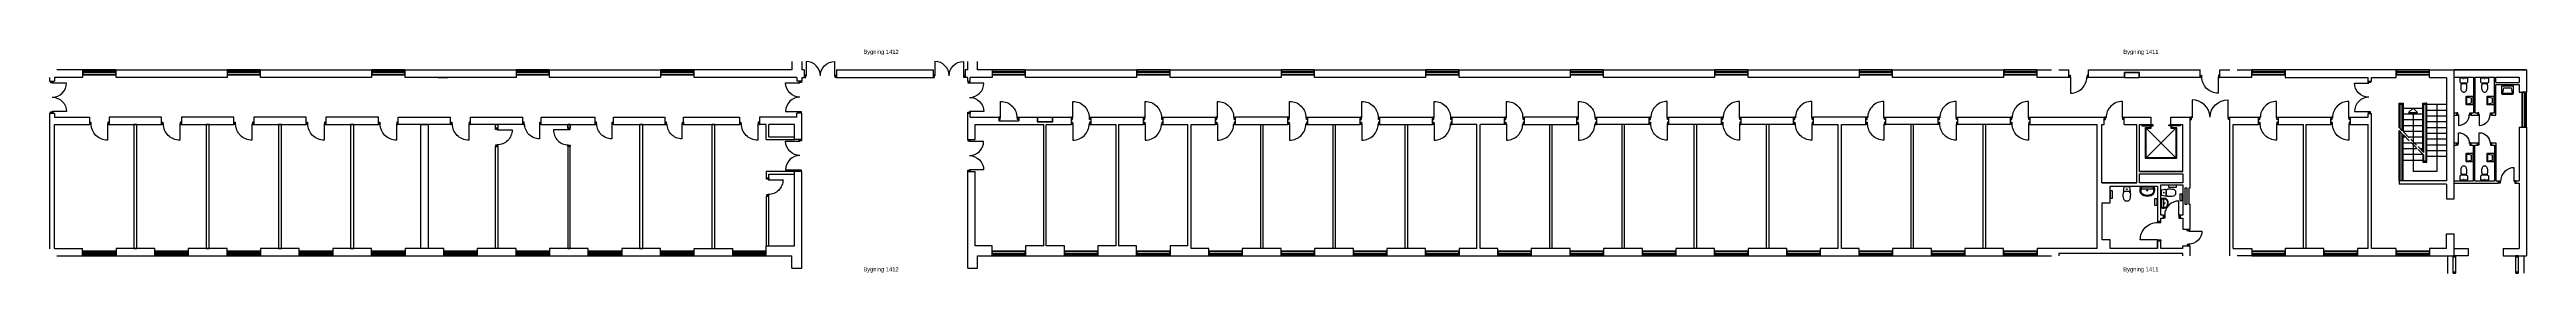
# Model space of a CAD drawing. Header units: millimetres. Extents: x -139113497 to -138993507, y 257886047 to 257896886.
import ezdxf

# ---------------------------------------------------------------- set-up
doc = ezdxf.new("R2010")
doc.units = ezdxf.units.MM
doc.header["$LTSCALE"] = 100
doc.linetypes.add('HIDDEN', pattern=[5, 4, -1])
for name, color, linetype in [('A10--T', 1, 'Continuous'), ('A21----', 3, 'Continuous'), ('a22--l-', 1, 'Continuous'), ('A22--U-', 1, 'Continuous'), ('A24----', 1, 'Continuous'), ('A314---', 8, 'Continuous'), ('A314-S-', 8, 'Continuous'), ('A321---', 1, 'Continuous'), ('A59----', 2, 'Continuous'), ('A66----', 161, 'Continuous'), ('A79-F--', 8, 'Continuous'), ('A89--Y-', 12, 'Continuous')]:
    doc.layers.add(name, color=color, linetype=linetype)
doc.styles.add('ARIAL', font='arial.ttf')

# ---------------------------------------------------------------- blocks, each defined once
blk = doc.blocks.new('TOI')
blk.add_lwpolyline([(-200, -200, 0.4142136), (-125, -275), (125, -275, 0.4142136), (200, -200), (200, -50), (-200, -50)], format="xyb", close=True)
blk.add_lwpolyline([(-132, -275), (-142, -375, 0.0557223), (-150, -447), (-150, -500, 0.0673259), (-138, -590, 0.0797058), (-106, -659, 0.1071248), (-54, -710, 0.1401256), (0, -725, 0.1401256), (54, -710, 0.1071248), (106, -659, 0.0797058), (138, -590, 0.0673259), (150, -500), (150, -447, 0.0557223), (142, -375), (132, -275)], format="xyb")
blk.add_lwpolyline([(142, -375), (94, -325), (-94, -325), (-142, -375)])
at = {"const_width": 19.8}
blk.add_lwpolyline([(-10, -97, 1), (10, -97, 1)], format="xyb", close=True, dxfattribs=at)
blk = doc.blocks.new('HV1')
for points in [[(-179, -359, -0.4142136), (-210, -328), (-210, -38), (210, -38), (210, -328, -0.4142136), (179, -359)], [(-153, -321, -0.468921), (-168, -303), (-134, -115), (134, -115), (168, -303, -0.468921), (153, -321)]]:
    blk.add_lwpolyline(points, format="xyb", close=True)
blk = doc.blocks.new('D71V')
for p, q in [((70, 110), (20, 110)), ((20, 110), (20, 0)), ((20, 0), (70, 0)), ((70, 0), (70, 110)), ((90, 28), (90, -492)), ((640, 0), (640, 110)), ((640, 110), (690, 110)), ((690, 0), (640, 0)), ((690, 110), (690, 0))]:
    blk.add_line(p, q)
blk.add_arc((91, 37), 529, 269.84255, 359.06613)
blk = doc.blocks.new('D71H')
for points in [[(-640, 110), (-690, 110), (-690, 0), (-640, 0)], [(-20, 0), (-70, 0), (-70, 110), (-20, 110)]]:
    blk.add_lwpolyline(points, close=True)
blk.add_lwpolyline([(-90, 28), (-90, -492, -0.4102501), (-620, 28)], format="xyb")
blk = doc.blocks.new('D85V')
for points in [[(70, 110), (20, 110), (20, 0), (70, 0)], [(830, 0), (780, 0), (780, 110), (830, 110)]]:
    blk.add_lwpolyline(points, close=True)
blk.add_lwpolyline([(90, 30), (90, -640, 0.4142136), (760, 30)], format="xyb")
blk = doc.blocks.new('HV')
for points in [[(-235, -470, -0.4142136), (-275, -430), (-275, -50), (275, -50), (275, -430, -0.4142136), (235, -470)], [(-201, -420, -0.468921), (-221, -396), (-175, -150), (175, -150), (221, -396, -0.468921), (201, -420)]]:
    blk.add_lwpolyline(points, format="xyb", close=True)
blk = doc.blocks.new('V169')
for p, q in [((-10, 110), (-1680, 110)), ((-10, 50), (-1680, 50))]:
    blk.add_line(p, q)
blk.add_lwpolyline([(-10, 0), (-10, 230), (-1680, 230), (-1680, 0)], close=True)
blk = doc.blocks.new('V169A3')
for p, q in [((1690, 205), (0, 205)), ((1690, 55), (0, 55))]:
    blk.add_line(p, q)
blk = doc.blocks.new('V162')
for p, q in [((1610, 110), (10, 110)), ((1610, 50), (10, 50))]:
    blk.add_line(p, q)
blk.add_lwpolyline([(1610, 0), (1610, 230), (10, 230), (10, 0)], close=True)
blk = doc.blocks.new('D96H')
for points in [[(-945, 110), (-895, 110), (-895, 0), (-945, 0)], [(-15, 0), (-15, 110), (-65, 110), (-65, 0)]]:
    blk.add_lwpolyline(points, close=True)
blk.add_lwpolyline([(-85, 30), (-85, -760, -0.4142136), (-875, 30)], format="xyb")
blk = doc.blocks.new('PIL')
for p, q in [((0, 0), (-212, -212)), ((0, 0), (212, -212)), ((-212, -212), (212, -212))]:
    blk.add_line(p, q)
blk = doc.blocks.new('V162A3')
for p, q in [((1620, 205), (0, 205)), ((1620, 55), (0, 55))]:
    blk.add_line(p, q)
blk = doc.blocks.new('D96V')
for points in [[(15, 110), (65, 110), (65, 0), (15, 0)], [(945, 0), (945, 110), (895, 110), (895, 0)]]:
    blk.add_lwpolyline(points, close=True)
blk.add_lwpolyline([(85, 30), (85, -760, 0.4142136), (875, 30)], format="xyb")
blk = doc.blocks.new('DD156')
for points in [[(20, 110), (70, 110), (70, 0), (20, 0)], [(1540, 0), (1540, 110), (1490, 110), (1490, 0)]]:
    blk.add_lwpolyline(points, close=True)
for points in [[(780, 30, -0.4142136), (90, -660), (90, 30)], [(780, 30, 0.4142136), (1470, -660), (1470, 30)]]:
    blk.add_lwpolyline(points, format="xyb")
blk = doc.blocks.new('D90V')
for points in [[(20, 0), (70, 0), (70, 110), (20, 110)], [(830, 110), (880, 110), (880, 0), (830, 0)]]:
    blk.add_lwpolyline(points, close=True)
blk.add_lwpolyline([(90, 28), (90, -692, 0.4142136), (810, 28)], format="xyb")
blk = doc.blocks.new('D81H')
for points in [[(-790, 0), (-740, 0), (-740, 110), (-790, 110)], [(-70, 110), (-20, 110), (-20, 0), (-70, 0)]]:
    blk.add_lwpolyline(points, close=True)
blk.add_lwpolyline([(-90, 28), (-90, -602, -0.4142136), (-720, 28)], format="xyb")
blk = doc.blocks.new('dis0001t')
for p, q in [((-155, -246), (-164, -298)), ((155, -246), (164, -298))]:
    blk.add_line(p, q)
for points in [[(95, -265), (-95, -265, 0.3804363), (-182, -342, 0.0956676), (-163, -609, 0.3299202), (-39, -711, 0.0277158), (39, -711, 0.3299202), (163, -609, 0.0956676), (182, -342, 0.3804363)], [(114, -41, 0.0927784), (-114, -41, 0.3016703), (-142, -68, 0.0345255), (-169, -187, 0.1318577), (-168, -212), (-158, -239, 0.3826561), (-143, -250, -0.052943), (143, -250, 0.3826561), (158, -239), (168, -212, 0.1318577), (169, -187, 0.0345255), (142, -68, 0.3016703)]]:
    blk.add_lwpolyline(points, format="xyb", close=True)
blk.add_circle((0, -145), 20)
blk = doc.blocks.new('Jumbo-T')
at = {"layer": 'A59----'}
blk.add_lwpolyline([(0, -180), (120, -180), (120, 180), (0, 180)], close=True, dxfattribs=at)
blk = doc.blocks.new('DIS0842T')
for points in [[(-225, 0, 0.0288939), (-235, -154, 0.3536218), (-79, -351, 0.1107157), (79, -351, 0.3536218), (235, -154, 0.0288939), (225, 0)], [(-179, -22, 0.3858001), (-198, -41, 0.0221653), (-205, -156, 0.3536218), (-72, -324, 0.1107157), (72, -324, 0.3536218), (205, -156, 0.0221653), (198, -41, 0.3858001), (179, -22)]]:
    blk.add_lwpolyline(points, format="xyb", close=True)
blk.add_lwpolyline([(205, -144, 0.3962782), (185, -124, 0.0212539), (-185, -124, 0.3962782), (-205, -144)], format="xyb")
blk.add_circle((0, -180), 24.4)
blk = doc.blocks.new('DIS0844T')
for points in [[(329, 0), (346, -197, -0.3427515), (174, -465, -0.1711011), (-174, -465, -0.3427515), (-346, -197), (-329, 0)], [(-287, -42, -0.3883985), (-269, -26), (269, -26, -0.3883985), (287, -42), (301, -201, -0.3427515), (159, -422, -0.1711011), (-159, -422, -0.3427515), (-301, -201)]]:
    blk.add_lwpolyline(points, format="xyb", close=True)
blk.add_lwpolyline([(-297, -151, -0.268305), (-262, -130), (262, -130, -0.268305), (297, -151)], format="xyb")
blk.add_circle((0, -210), 22.5)

msp = doc.modelspace()

# ---------------------------------------------------------------- linework, layer by layer
at = {"layer": 'A21----'}
for p, q in [((-139111897, 257895897), (-139113137, 257895897)), ((-139111897, 257895897), (-139111897, 257895537)), ((-139082277, 257895537), (-139082277, 257895897)), ((-139077537, 257895897), (-139082277, 257895897)), ((-139077537, 257896309), (-139077537, 257895897)), ((-139077057, 257896309), (-139077057, 257895897)), ((-139076937, 257895897), (-139077057, 257895897)), ((-139076937, 257895897), (-139076937, 257895537)), ((-139076937, 257895897), (-139076937, 257895537)), ((-139075377, 257895897), (-139070697, 257895897)), ((-139075377, 257895897), (-139075377, 257895537)), ((-139070697, 257895897), (-139070697, 257895537)), ((-139069137, 257895897), (-139069137, 257895537)), ((-139069017, 257895897), (-139069137, 257895897)), ((-139069017, 257895897), (-139069017, 257896309)), ((-139068537, 257895902), (-139068537, 257896309)), ((-139067837, 257895897), (-139068537, 257895897)), ((-139067837, 257895897), (-139067837, 257895537)), ((-139017217, 257895897), (-139016517, 257895897)), ((-139017217, 257895537), (-139017217, 257895897)), ((-139016157, 257895897), (-139015677, 257895897)), ((-139015677, 257895537), (-139015677, 257895897)), ((-139014717, 257895537), (-139014717, 257895897)), ((-139014717, 257895897), (-139009317, 257895897)), ((-139012257, 257895777), (-139012987, 257895777)), ((-139012987, 257895537), (-139012987, 257895777)), ((-139012257, 257895537), (-139012257, 257895777)), ((-139009317, 257895537), (-139009317, 257895897)), ((-139008357, 257895897), (-139007877, 257895897)), ((-139008357, 257895537), (-139008357, 257895897)), ((-139007517, 257895897), (-139006817, 257895897)), ((-139006817, 257895537), (-139006817, 257895897)), ((-139005197, 257895897), (-139005197, 257895537)), ((-138999817, 257895897), (-139005197, 257895897)), ((-138999817, 257895537), (-138999817, 257895897)), ((-138998197, 257895537), (-138998197, 257895897)), ((-138998197, 257895897), (-138997017, 257895897)), ((-138997017, 257895897), (-138993507, 257895897)), ((-138993507, 257895897), (-138997017, 257895897)), ((-138993507, 257895897), (-138993507, 257894827)), ((-139113497, 257895537), (-139113497, 257895357)), ((-139113497, 257895357), (-139113257, 257895357)), ((-139111897, 257895537), (-139113257, 257895537)), ((-139113257, 257895537), (-139113257, 257895357)), ((-139094677, 257895537), (-139094197, 257895537)), ((-139077297, 257895537), (-139082277, 257895537)), ((-139077297, 257895537), (-139077297, 257895362)), ((-139077057, 257895362), (-139077297, 257895362)), ((-139077057, 257895537), (-139076937, 257895537)), ((-139077057, 257895537), (-139077057, 257895362)), ((-139077057, 257895537), (-139076937, 257895537)), ((-139075377, 257895537), (-139070697, 257895537)), ((-139069017, 257895537), (-139069137, 257895537)), ((-139069017, 257895357), (-139069017, 257895532)), ((-139069017, 257895357), (-139068897, 257895357)), ((-139067837, 257895537), (-139068897, 257895537)), ((-139068897, 257895357), (-139068897, 257895537)), ((-139015677, 257895537), (-139017217, 257895537)), ((-139017217, 257895537), (-139017217, 257895537)), ((-139012987, 257895537), (-139014717, 257895537)), ((-139009317, 257895537), (-139012257, 257895537)), ((-139006817, 257895537), (-139008357, 257895537)), ((-139005197, 257895537), (-139001177, 257895537)), ((-139001017, 257895537), (-138999817, 257895537)), ((-138998197, 257895537), (-138997377, 257895537)), ((-138997017, 257895547), (-138996067, 257895547)), ((-138996007, 257895547), (-138995057, 257895547)), ((-138994997, 257895547), (-138993857, 257895547)), ((-138993857, 257895547), (-138993857, 257895297)), ((-138993857, 257895187), (-138993857, 257894827)), ((-138993857, 257894827), (-138993507, 257894827)), ((-139113497, 257893797), (-139113497, 257893617)), ((-139113257, 257893797), (-139113497, 257893797)), ((-139113497, 257893617), (-139113497, 257887241)), ((-139113257, 257893797), (-139113257, 257893617)), ((-139077057, 257893802), (-139077297, 257893802)), ((-139077297, 257893617), (-139077297, 257893802)), ((-139077057, 257892537), (-139077057, 257893802)), ((-139068897, 257893797), (-139069017, 257893797)), ((-139069017, 257892537), (-139069017, 257893797)), ((-139068897, 257893617), (-139068897, 257893797)), ((-139113257, 257887257), (-139113257, 257893257)), ((-139077417, 257892537), (-139077417, 257893257)), ((-139077057, 257892537), (-139077417, 257892537)), ((-139069017, 257892537), (-139068657, 257892537)), ((-139068657, 257892537), (-139068657, 257893257)), ((-138993857, 257893137), (-138993507, 257893137)), ((-138993857, 257893137), (-138993857, 257890527)), ((-138993507, 257893137), (-138993507, 257886897)), ((-139077417, 257887377), (-139077417, 257890978)), ((-139077057, 257890978), (-139077417, 257890978)), ((-139077057, 257886297), (-139077057, 257890978)), ((-139069017, 257890977), (-139068657, 257890977)), ((-139069017, 257886297), (-139069017, 257890977)), ((-139068657, 257887377), (-139068657, 257890977)), ((-138994007, 257890417), (-138994007, 257890527)), ((-138994007, 257890527), (-138993857, 257890527)), ((-138994007, 257890417), (-138993857, 257890417)), ((-138993857, 257890417), (-138993857, 257887257)), ((-139078777, 257886897), (-139078777, 257887377)), ((-139078777, 257887377), (-139077417, 257887377)), ((-139067837, 257887377), (-139068657, 257887377)), ((-139067837, 257886897), (-139067837, 257887377)), ((-139065337, 257887377), (-139066217, 257887377)), ((-139066217, 257887377), (-139066217, 257887377)), ((-139066217, 257887377), (-139066217, 257886897)), ((-139064337, 257887377), (-139065217, 257887377)), ((-139064337, 257886897), (-139064337, 257887377)), ((-139061837, 257887377), (-139062717, 257887377)), ((-139062717, 257887377), (-139062717, 257887377)), ((-139062717, 257887377), (-139062717, 257886897)), ((-139060837, 257887377), (-139061717, 257887377)), ((-139060837, 257886897), (-139060837, 257887377)), ((-139059217, 257887377), (-139059217, 257886897)), ((-139059217, 257887377), (-139059217, 257887377)), ((-139058357, 257887377), (-139059217, 257887377)), ((-139013677, 257887677), (-139014067, 257887677)), ((-139011377, 257887257), (-139011377, 257887607)), ((-139011217, 257887257), (-139011217, 257887607)), ((-139010157, 257887377), (-139009797, 257887377)), ((-139010157, 257887257), (-139010157, 257887377)), ((-139009797, 257886897), (-139009797, 257887377)), ((-139009797, 257886897), (-139009797, 257887377)), ((-139113257, 257887257), (-139111897, 257887257)), ((-139113137, 257886897), (-139111897, 257886897)), ((-139111897, 257886897), (-139111897, 257887257)), ((-139082277, 257887257), (-139081412, 257887257)), ((-139082277, 257886897), (-139082277, 257887257)), ((-139082277, 257886897), (-139080397, 257886897)), ((-139081262, 257887257), (-139080397, 257887257)), ((-139080397, 257886897), (-139080397, 257887257)), ((-139078777, 257886897), (-139077537, 257886897)), ((-139077537, 257886297), (-139077537, 257886897)), ((-139077537, 257886297), (-139077057, 257886297)), ((-139069017, 257886297), (-139068537, 257886297)), ((-139068537, 257886897), (-139067837, 257886897)), ((-139068537, 257886297), (-139068537, 257886897)), ((-139066217, 257886897), (-139064337, 257886897)), ((-139062717, 257886897), (-139060837, 257886897)), ((-139059217, 257886897), (-139057337, 257886897)), ((-139057337, 257887257), (-139058197, 257887257)), ((-139057337, 257886897), (-139057337, 257887257)), ((-139045217, 257887257), (-139045217, 257886897)), ((-139045217, 257887257), (-139045217, 257887257)), ((-139044357, 257887257), (-139045217, 257887257)), ((-139045217, 257886897), (-139043337, 257886897)), ((-139043337, 257887257), (-139044197, 257887257)), ((-139043337, 257886897), (-139043337, 257887257)), ((-139038217, 257887257), (-139038217, 257887257)), ((-139026857, 257887257), (-139027717, 257887257)), ((-139027717, 257887257), (-139027717, 257887257)), ((-139027717, 257887257), (-139027717, 257886897)), ((-139027717, 257886897), (-139025837, 257886897)), ((-139025837, 257887257), (-139026697, 257887257)), ((-139025837, 257886897), (-139025837, 257887257)), ((-139020717, 257887257), (-139020717, 257887257)), ((-139017217, 257887257), (-139017217, 257887257)), ((-139017217, 257887257), (-139017217, 257886897)), ((-139014307, 257887257), (-139017217, 257887257)), ((-139017217, 257886897), (-139016517, 257886897)), ((-139016157, 257887017), (-139016157, 257886897)), ((-139010157, 257887017), (-139016157, 257887017)), ((-139011377, 257887257), (-139013677, 257887257)), ((-139010157, 257887257), (-139011217, 257887257)), ((-139010157, 257886897), (-139010157, 257887017)), ((-139007717, 257887257), (-139006817, 257887257)), ((-139006817, 257886897), (-139007517, 257886897)), ((-139006817, 257887257), (-139006817, 257886897)), ((-139001177, 257887257), (-139001697, 257887257)), ((-139001697, 257887257), (-139001697, 257886897)), ((-139001697, 257886897), (-138999817, 257886897)), ((-138999817, 257887257), (-139001017, 257887257)), ((-138999817, 257886897), (-138999817, 257887257)), ((-138998197, 257887257), (-138998197, 257887257)), ((-138997377, 257887257), (-138998197, 257887257)), ((-138998197, 257887257), (-138998197, 257886897)), ((-138998197, 257886897), (-138997017, 257886897)), ((-138997017, 257887257), (-138996327, 257887257)), ((-138996327, 257886897), (-138997017, 257886897)), ((-138996327, 257886897), (-138997017, 257886897)), ((-138996327, 257887257), (-138996327, 257886907)), ((-138994637, 257887257), (-138994637, 257886907)), ((-138994637, 257887257), (-138993857, 257887257)), ((-138994637, 257886897), (-138993507, 257886897))]:
    msp.add_line(p, q, dxfattribs=at)
at = {"layer": 'A21----', "color": 15}
for p, q in [((-138997337, 257886907), (-138997337, 257886047)), ((-138993627, 257886897), (-138993627, 257886057))]:
    msp.add_line(p, q, dxfattribs=at)
at = {"layer": 'A21----'}
for points in [[(-139110277, 257895537), (-139110277, 257895897), (-139104897, 257895897), (-139104897, 257895537), (-139110277, 257895537)], [(-139103277, 257895537), (-139103277, 257895897), (-139097897, 257895897), (-139097897, 257895537), (-139103277, 257895537)], [(-139096277, 257895537), (-139096277, 257895897), (-139090897, 257895897), (-139090897, 257895537), (-139096277, 257895537)], [(-139089277, 257895537), (-139089277, 257895897), (-139083897, 257895897), (-139083897, 257895537), (-139089277, 257895537)], [(-139066217, 257895537), (-139066217, 257895897), (-139060837, 257895897), (-139060837, 257895537), (-139066217, 257895537)], [(-139059217, 257895537), (-139059217, 257895897), (-139053837, 257895897), (-139053837, 257895537), (-139059217, 257895537)], [(-139052217, 257895537), (-139052217, 257895897), (-139046837, 257895897), (-139046837, 257895537), (-139052217, 257895537)], [(-139045217, 257895537), (-139045217, 257895897), (-139039837, 257895897), (-139039837, 257895537), (-139045217, 257895537)], [(-139038217, 257895537), (-139038217, 257895897), (-139032837, 257895897), (-139032837, 257895537), (-139038217, 257895537)], [(-139031217, 257895537), (-139031217, 257895897), (-139025837, 257895897), (-139025837, 257895537), (-139031217, 257895537)], [(-139024217, 257895537), (-139024217, 257895897), (-139018837, 257895897), (-139018837, 257895537), (-139024217, 257895537)], [(-139110277, 257887257), (-139110277, 257886897), (-139108397, 257886897), (-139108397, 257887257), (-139110277, 257887257)], [(-139106777, 257887257), (-139106777, 257886897), (-139104897, 257886897), (-139104897, 257887257), (-139106777, 257887257)], [(-139103277, 257887257), (-139103277, 257886897), (-139101397, 257886897), (-139101397, 257887257), (-139103277, 257887257)], [(-139099777, 257887257), (-139099777, 257886897), (-139097897, 257886897), (-139097897, 257887257), (-139099777, 257887257)], [(-139096277, 257887257), (-139096277, 257886897), (-139094397, 257886897), (-139094397, 257887257), (-139096277, 257887257)], [(-139092777, 257887257), (-139092777, 257886897), (-139090897, 257886897), (-139090897, 257887257), (-139092777, 257887257)], [(-139089277, 257886897), (-139087397, 257886897), (-139087397, 257887257), (-139089277, 257887257)], [(-139085777, 257886897), (-139083897, 257886897), (-139083897, 257887257), (-139085777, 257887257)], [(-139055717, 257887257), (-139055717, 257887257), (-139055717, 257886897), (-139053837, 257886897), (-139053837, 257887257)], [(-139052217, 257887257), (-139052217, 257887257), (-139052217, 257886897), (-139050337, 257886897), (-139050337, 257887257)], [(-139048717, 257887257), (-139048717, 257887257), (-139048717, 257886897), (-139046837, 257886897), (-139046837, 257887257)], [(-139041717, 257887257), (-139041717, 257886897), (-139039837, 257886897), (-139039837, 257887257), (-139041717, 257887257)], [(-139036337, 257887257), (-139038217, 257887257), (-139038217, 257886897), (-139036337, 257886897)], [(-139032837, 257887257), (-139034717, 257887257), (-139034717, 257886897), (-139032837, 257886897)], [(-139029337, 257887257), (-139031217, 257887257), (-139031217, 257886897), (-139029337, 257886897)], [(-139024217, 257886897), (-139022337, 257886897), (-139022337, 257887257), (-139024217, 257887257), (-139024217, 257887257)], [(-139018837, 257887257), (-139020717, 257887257), (-139020717, 257886897), (-139018837, 257886897)], [(-139005197, 257886897), (-139003317, 257886897), (-139003317, 257887257), (-139005197, 257887257)]]:
    msp.add_lwpolyline(points, close=True, dxfattribs=at)
at = {"layer": 'a22--l-'}
for p, q in [((-139054837, 257893257), (-139054837, 257887257)), ((-139054717, 257893257), (-139054717, 257887257)), ((-139051337, 257893257), (-139051337, 257887257)), ((-139051217, 257893257), (-139051217, 257887257)), ((-139047837, 257893257), (-139047837, 257887257)), ((-139047717, 257893257), (-139047717, 257887257)), ((-139040837, 257893257), (-139040837, 257887257)), ((-139040717, 257893257), (-139040717, 257887257)), ((-139037337, 257893257), (-139037337, 257887257)), ((-139037217, 257893257), (-139037217, 257887257)), ((-139033837, 257893257), (-139033837, 257887257)), ((-139033717, 257893257), (-139033717, 257887257)), ((-139030337, 257893257), (-139030337, 257887257)), ((-139030217, 257893257), (-139030217, 257887257)), ((-139023337, 257893257), (-139023337, 257887257)), ((-139023217, 257893257), (-139023217, 257887257)), ((-139019837, 257893257), (-139019837, 257887257)), ((-139019717, 257893257), (-139019717, 257887257)), ((-139004317, 257893257), (-139004317, 257887257)), ((-139004197, 257893257), (-139004197, 257887257))]:
    msp.add_line(p, q, dxfattribs=at)
for points in [[(-139109262, 257893257), (-139109412, 257893257), (-139109412, 257887257), (-139109262, 257887257)], [(-139105762, 257893257), (-139105912, 257893257), (-139105912, 257887257), (-139105762, 257887257)], [(-139102262, 257893257), (-139102412, 257893257), (-139102412, 257887257), (-139102262, 257887257)], [(-139098762, 257893257), (-139098912, 257893257), (-139098912, 257887257), (-139098762, 257887257)], [(-139095160, 257887257), (-139095517, 257887257), (-139095517, 257893257), (-139095160, 257893257)], [(-139091777, 257893075), (-139091897, 257893075), (-139091897, 257893257), (-139091777, 257893257)], [(-139091897, 257892191), (-139091777, 257892191), (-139091777, 257887257), (-139091897, 257887257)], [(-139088397, 257893075), (-139088277, 257893075), (-139088277, 257893257), (-139088397, 257893257)], [(-139088277, 257893075), (-139088397, 257893075), (-139088397, 257893257), (-139088277, 257893257)], [(-139088277, 257892191), (-139088397, 257892191), (-139088397, 257887257), (-139088277, 257887257)], [(-139084762, 257893257), (-139084912, 257893257), (-139084912, 257887257), (-139084762, 257887257)], [(-139081262, 257893257), (-139081412, 257893257), (-139081412, 257887257), (-139081262, 257887257)], [(-139077417, 257890978), (-139078777, 257890978), (-139078777, 257890677), (-139078657, 257890677), (-139078657, 257890858), (-139077417, 257890858)], [(-139078657, 257889777), (-139078777, 257889777), (-139078777, 257887377), (-139078657, 257887377)]]:
    msp.add_lwpolyline(points, close=True, dxfattribs=at)
at = {"layer": 'A22--U-'}
for p, q in [((-138997017, 257889667), (-138997017, 257895897)), ((-139001177, 257895357), (-139001177, 257895537)), ((-139001177, 257895357), (-139001017, 257895357)), ((-139001017, 257895357), (-139001017, 257895537)), ((-138997377, 257895537), (-138997377, 257890537)), ((-138996067, 257895547), (-138996067, 257893817)), ((-138996007, 257895547), (-138996007, 257893817)), ((-138995057, 257893817), (-138995057, 257895547)), ((-138994997, 257895297), (-138994997, 257895547)), ((-138994997, 257895297), (-138993857, 257895297)), ((-138994997, 257893707), (-138994997, 257895187)), ((-138994997, 257895187), (-138993857, 257895187)), ((-139113257, 257893617), (-139111567, 257893617)), ((-139111567, 257893617), (-139111567, 257893257)), ((-139096607, 257893257), (-139096607, 257893617)), ((-139096607, 257893617), (-139094067, 257893617)), ((-139094067, 257893257), (-139094067, 257893617)), ((-139093107, 257893257), (-139093107, 257893617)), ((-139093107, 257893617), (-139090567, 257893617)), ((-139090567, 257893257), (-139090567, 257893617)), ((-139089681, 257893257), (-139089681, 257893617)), ((-139089681, 257893617), (-139087067, 257893617)), ((-139087067, 257893257), (-139087067, 257893617)), ((-139086181, 257893257), (-139086181, 257893617)), ((-139086181, 257893617), (-139083667, 257893617)), ((-139083667, 257893257), (-139083667, 257893617)), ((-139082780, 257893617), (-139080067, 257893617)), ((-139082780, 257893257), (-139082780, 257893617)), ((-139080067, 257893617), (-139080067, 257893257)), ((-139077297, 257893617), (-139079107, 257893617)), ((-139079107, 257893617), (-139079107, 257893257)), ((-139068897, 257893617), (-139067507, 257893617)), ((-139067507, 257893617), (-139067507, 257893437)), ((-139067507, 257893437), (-139066547, 257893437)), ((-139066547, 257893617), (-139065642, 257893617)), ((-139066547, 257893617), (-139066547, 257893437)), ((-139065642, 257893617), (-139065642, 257893377)), ((-139064912, 257893377), (-139065642, 257893377)), ((-139064912, 257893617), (-139064007, 257893617)), ((-139064912, 257893617), (-139064912, 257893377)), ((-139064007, 257893617), (-139064007, 257893257)), ((-139063047, 257893617), (-139060507, 257893617)), ((-139063047, 257893617), (-139063047, 257893257)), ((-139060507, 257893257), (-139060507, 257893617)), ((-139059547, 257893617), (-139057007, 257893617)), ((-139059547, 257893257), (-139059547, 257893617)), ((-139057007, 257893257), (-139057007, 257893617)), ((-139056047, 257893257), (-139056047, 257893617)), ((-139053507, 257893617), (-139056047, 257893617)), ((-139053507, 257893257), (-139053507, 257893617)), ((-139052547, 257893257), (-139052547, 257893617)), ((-139052547, 257893617), (-139050007, 257893617)), ((-139050007, 257893257), (-139050007, 257893617)), ((-139049047, 257893257), (-139049047, 257893617)), ((-139049047, 257893617), (-139046507, 257893617)), ((-139046507, 257893257), (-139046507, 257893617)), ((-139045547, 257893257), (-139045547, 257893617)), ((-139045547, 257893617), (-139043007, 257893617)), ((-139043007, 257893257), (-139043007, 257893617)), ((-139042047, 257893257), (-139042047, 257893617)), ((-139039507, 257893617), (-139042047, 257893617)), ((-139039507, 257893257), (-139039507, 257893617)), ((-139038547, 257893257), (-139038547, 257893617)), ((-139038547, 257893617), (-139036007, 257893617)), ((-139036007, 257893257), (-139036007, 257893617)), ((-139035047, 257893617), (-139032507, 257893617)), ((-139035047, 257893257), (-139035047, 257893617)), ((-139032507, 257893257), (-139032507, 257893617)), ((-139031547, 257893617), (-139029007, 257893617)), ((-139031547, 257893257), (-139031547, 257893617)), ((-139029007, 257893257), (-139029007, 257893617)), ((-139028047, 257893257), (-139028047, 257893617)), ((-139025507, 257893617), (-139028047, 257893617)), ((-139025507, 257893257), (-139025507, 257893617)), ((-139024547, 257893257), (-139024547, 257893617)), ((-139024547, 257893617), (-139022007, 257893617)), ((-139022007, 257893257), (-139022007, 257893617)), ((-139021047, 257893257), (-139021047, 257893617)), ((-139021047, 257893617), (-139018507, 257893617)), ((-139018507, 257893257), (-139018507, 257893617)), ((-139017547, 257893257), (-139017547, 257893617)), ((-139017547, 257893617), (-139013957, 257893617)), ((-139013957, 257893257), (-139013957, 257893617)), ((-139012997, 257893617), (-139011687, 257893617)), ((-139012997, 257893257), (-139012997, 257893617)), ((-139011687, 257893257), (-139011687, 257893617)), ((-139010727, 257893617), (-139009797, 257893617)), ((-139010727, 257893257), (-139010727, 257893617)), ((-139009797, 257890197), (-139009797, 257893617)), ((-139007877, 257893617), (-139006487, 257893617)), ((-139007877, 257886897), (-139007877, 257893617)), ((-139006487, 257893257), (-139006487, 257893617)), ((-139005527, 257893257), (-139005527, 257893617)), ((-139005527, 257893617), (-139002987, 257893617)), ((-139002987, 257893257), (-139002987, 257893617)), ((-139002027, 257893617), (-139001177, 257893617)), ((-139002027, 257893257), (-139002027, 257893617)), ((-139001177, 257893617), (-139001177, 257893797)), ((-139001177, 257893797), (-139001017, 257893797)), ((-139001017, 257887257), (-139001017, 257893797)), ((-138997017, 257893817), (-138996897, 257893817)), ((-138997017, 257893707), (-138996897, 257893707)), ((-138996897, 257893817), (-138996897, 257893707)), ((-138996187, 257893817), (-138996067, 257893817)), ((-138996187, 257893817), (-138996187, 257893707)), ((-138996187, 257893707), (-138995887, 257893707)), ((-138996007, 257893817), (-138995887, 257893817)), ((-138995887, 257893817), (-138995887, 257893707)), ((-138995177, 257893817), (-138995057, 257893817)), ((-138995177, 257893817), (-138995177, 257893707)), ((-138995177, 257893707), (-138994997, 257893707)), ((-139113257, 257893257), (-139111567, 257893257)), ((-139094067, 257893257), (-139096607, 257893257)), ((-139090567, 257893257), (-139093107, 257893257)), ((-139089681, 257893257), (-139087067, 257893257)), ((-139086181, 257893257), (-139083667, 257893257)), ((-139082780, 257893257), (-139080067, 257893257)), ((-139078777, 257893257), (-139079107, 257893257)), ((-139078777, 257892537), (-139078777, 257893257)), ((-139078777, 257892537), (-139077417, 257892537)), ((-139078657, 257892657), (-139078657, 257893257)), ((-139077417, 257893257), (-139078657, 257893257)), ((-139078657, 257892657), (-139077417, 257892657)), ((-139068657, 257893257), (-139065337, 257893257)), ((-139065337, 257887377), (-139065337, 257893257)), ((-139065217, 257893257), (-139064007, 257893257)), ((-139065217, 257887377), (-139065217, 257893257)), ((-139063047, 257893257), (-139061837, 257893257)), ((-139061837, 257893257), (-139061837, 257887377)), ((-139061717, 257893257), (-139060507, 257893257)), ((-139061717, 257893257), (-139061717, 257887377)), ((-139059547, 257893257), (-139058357, 257893257)), ((-139058357, 257887377), (-139058357, 257893257)), ((-139058197, 257887257), (-139058197, 257893257)), ((-139058197, 257893257), (-139057007, 257893257)), ((-139056047, 257893257), (-139053507, 257893257)), ((-139052547, 257893257), (-139050007, 257893257)), ((-139049047, 257893257), (-139046507, 257893257)), ((-139044357, 257893257), (-139045547, 257893257)), ((-139044357, 257887257), (-139044357, 257893257)), ((-139043007, 257893257), (-139044197, 257893257)), ((-139044197, 257887257), (-139044197, 257893257)), ((-139042047, 257893257), (-139039507, 257893257)), ((-139036007, 257893257), (-139038547, 257893257)), ((-139032507, 257893257), (-139035047, 257893257)), ((-139029007, 257893257), (-139031547, 257893257)), ((-139028047, 257893257), (-139026857, 257893257)), ((-139026857, 257887257), (-139026857, 257893257)), ((-139026697, 257893257), (-139025507, 257893257)), ((-139026697, 257887257), (-139026697, 257893257)), ((-139022007, 257893257), (-139024547, 257893257)), ((-139018507, 257893257), (-139021047, 257893257)), ((-139017547, 257893257), (-139014307, 257893257)), ((-139014307, 257887257), (-139014307, 257893257)), ((-139014077, 257893257), (-139013957, 257893257)), ((-139014077, 257890437), (-139014077, 257893257)), ((-139012997, 257893257), (-139012377, 257893257)), ((-139012377, 257890437), (-139012377, 257893257)), ((-139012257, 257893257), (-139011687, 257893257)), ((-139012257, 257890987), (-139012257, 257893257)), ((-139010727, 257893257), (-139010157, 257893257)), ((-139010157, 257890987), (-139010157, 257893257)), ((-139007717, 257893257), (-139006487, 257893257)), ((-139007717, 257887257), (-139007717, 257893257)), ((-139005527, 257893257), (-139004317, 257893257)), ((-139004197, 257893257), (-139002987, 257893257)), ((-139002027, 257893257), (-139001177, 257893257)), ((-139001177, 257887257), (-139001177, 257893257)), ((-138997017, 257892367), (-138996897, 257892367)), ((-138997017, 257892257), (-138996897, 257892257)), ((-138996897, 257892257), (-138996897, 257892367)), ((-138996187, 257892257), (-138996187, 257892367)), ((-138996187, 257892367), (-138995887, 257892367)), ((-138996187, 257892257), (-138996067, 257892257)), ((-138996067, 257890527), (-138996067, 257892257)), ((-138996007, 257890527), (-138996007, 257892257)), ((-138996007, 257892257), (-138995887, 257892257)), ((-138995887, 257892257), (-138995887, 257892367)), ((-138995177, 257892257), (-138995177, 257892367)), ((-138995177, 257892367), (-138994997, 257892367)), ((-138995177, 257892257), (-138995057, 257892257)), ((-138995057, 257892257), (-138995057, 257890527)), ((-138994997, 257892367), (-138994997, 257890527)), ((-139012257, 257890987), (-139010157, 257890987)), ((-139014077, 257890437), (-139012377, 257890437)), ((-138997377, 257890537), (-138999677, 257890537)), ((-138999677, 257890537), (-138999677, 257890377)), ((-138997377, 257890377), (-138999677, 257890377)), ((-138997377, 257890377), (-138997377, 257889657)), ((-138997017, 257890527), (-138996067, 257890527)), ((-138997017, 257890417), (-138994857, 257890417)), ((-138996007, 257890527), (-138995057, 257890527)), ((-138994997, 257890527), (-138994857, 257890527)), ((-138994857, 257890417), (-138994857, 257890527)), ((-138997377, 257889657), (-138997017, 257889657)), ((-138997367, 257889667), (-138997017, 257889667)), ((-138997377, 257887967), (-138997017, 257887967)), ((-138997377, 257887257), (-138997377, 257887967)), ((-138997017, 257886897), (-138997017, 257887967))]:
    msp.add_line(p, q, dxfattribs=at)
at = {"layer": 'A22--U-', "linetype": 'ByBlock'}
for points in [[(-139108067, 257893617), (-139110607, 257893617), (-139110607, 257893257), (-139108067, 257893257)], [(-139108067, 257893257), (-139108067, 257893617)], [(-139104567, 257893617), (-139107107, 257893617)], [(-139104567, 257893257), (-139104567, 257893617)], [(-139103607, 257893257), (-139101067, 257893257), (-139101067, 257893617), (-139103607, 257893617)], [(-139107107, 257893257), (-139104567, 257893257)]]:
    msp.add_lwpolyline(points, dxfattribs=at)
at = {"layer": 'A22--U-'}
for points in [[(-139107107, 257893617), (-139107107, 257893257)], [(-139103607, 257893617), (-139103607, 257893257)], [(-139010157, 257890987), (-139012257, 257890987)], [(-139012377, 257890437), (-139014077, 257890437)], [(-139013677, 257887257), (-139013677, 257887677), (-139014067, 257887677), (-139014067, 257889472), (-139013677, 257889472), (-139013677, 257890272), (-139011377, 257890272), (-139011377, 257888577), (-139011217, 257888577), (-139011217, 257888727), (-139011093, 257888727), (-139011093, 257888872), (-139011217, 257888872), (-139011217, 257890332), (-139010157, 257890332), (-139010157, 257890197), (-139010157, 257889457), (-139010157, 257888872), (-139010283, 257888872), (-139010283, 257888727), (-139010157, 257888727), (-139010157, 257888187), (-139009797, 257888187), (-139009797, 257889387), (-139009847, 257889387), (-139009847, 257890197), (-139009797, 257890197)], [(-139011217, 257887257), (-139011217, 257887607), (-139011377, 257887607), (-139011377, 257887257)]]:
    msp.add_lwpolyline(points, dxfattribs=at)
for points in [[(-139097567, 257893617), (-139100107, 257893617), (-139100107, 257893257), (-139097567, 257893257), (-139097567, 257893257), (-139097567, 257893257), (-139097567, 257893257), (-139097567, 257893257)], [(-139010157, 257890437), (-139012257, 257890437), (-139012257, 257890867), (-139010157, 257890867)], [(-139009957, 257889387), (-139010047, 257889387), (-139010047, 257890197), (-139009957, 257890197)]]:
    msp.add_lwpolyline(points, close=True, dxfattribs=at)
at = {"layer": 'A24----'}
for p, q in [((-138999677, 257894287), (-138999477, 257894287)), ((-138999677, 257893108), (-138999677, 257894287)), ((-138999627, 257893058), (-138999627, 257894237)), ((-138999627, 257894237), (-138999527, 257894237)), ((-138999527, 257892958), (-138999527, 257894237)), ((-138999477, 257894287), (-138999477, 257892908)), ((-138999477, 257894057), (-138998527, 257894057)), ((-138999477, 257893777), (-138998527, 257893777)), ((-138999477, 257893497), (-138998527, 257893497)), ((-138999002, 257893845), (-138999002, 257890987)), ((-138998527, 257891958), (-138998527, 257894287)), ((-138998527, 257894287), (-138998377, 257894287)), ((-138998477, 257894237), (-138998377, 257894237)), ((-138998477, 257891908), (-138998477, 257894237)), ((-138998327, 257894287), (-138998377, 257894287)), ((-138998377, 257894237), (-138998377, 257891487)), ((-138998327, 257891437), (-138998327, 257894287)), ((-138998327, 257894237), (-138997377, 257894237)), ((-138998327, 257893957), (-138997377, 257893957)), ((-138998327, 257893677), (-138997377, 257893677)), ((-138998327, 257893397), (-138997377, 257893397)), ((-138997852, 257894237), (-138997852, 257890987)), ((-138999677, 257890537), (-138999677, 257892967)), ((-138999627, 257890537), (-138999627, 257892917)), ((-138999527, 257890537), (-138999527, 257892817)), ((-138999477, 257893217), (-138998527, 257893217)), ((-138999477, 257892937), (-138998527, 257892937)), ((-138999477, 257890537), (-138999477, 257892767)), ((-138999477, 257892657), (-138999367, 257892657)), ((-138999477, 257892377), (-138999087, 257892377)), ((-138999226, 257892657), (-138998527, 257892657)), ((-138998946, 257892377), (-138998527, 257892377)), ((-138998327, 257893117), (-138997377, 257893117)), ((-138998327, 257892837), (-138997377, 257892837)), ((-138998327, 257892557), (-138997377, 257892557)), ((-138998327, 257892277), (-138997377, 257892277)), ((-138999477, 257892097), (-138998807, 257892097)), ((-138999477, 257891817), (-138998527, 257891817)), ((-138999477, 257891537), (-138998527, 257891537)), ((-138997852, 257890987), (-138999002, 257890987)), ((-138998666, 257892097), (-138998527, 257892097)), ((-138998527, 257891817), (-138998527, 257891437)), ((-138998527, 257891437), (-138998327, 257891437)), ((-138998477, 257891487), (-138998477, 257891767)), ((-138998377, 257891487), (-138998477, 257891487)), ((-138998327, 257891997), (-138997377, 257891997)), ((-138998327, 257891717), (-138997377, 257891717))]:
    msp.add_line(p, q, dxfattribs=at)
at = {"layer": 'A24----', "linetype": 'HIDDEN'}
for p, q in [((-138998477, 257891908), (-138999677, 257893108)), ((-138998477, 257891767), (-138999677, 257892967))]:
    msp.add_line(p, q, dxfattribs=at)
at = {"layer": 'A314---'}
for points in [[(-138997057, 257886897), (-138996937, 257886897), (-138996937, 257886057), (-138997057, 257886057)], [(-138994027, 257886897), (-138993907, 257886897), (-138993907, 257886057), (-138994027, 257886057)]]:
    msp.add_lwpolyline(points, close=True, dxfattribs=at)
at = {"layer": 'A314-S-', "linetype": 'Continuous'}
for points in [[(-138997057, 257886847), (-138996937, 257886847), (-138996937, 257886897), (-138997057, 257886897)], [(-138994027, 257886847), (-138993907, 257886847), (-138993907, 257886897), (-138994027, 257886897)], [(-138997057, 257886057), (-138996937, 257886057), (-138996937, 257886107), (-138997057, 257886107)], [(-138994027, 257886057), (-138993907, 257886057), (-138993907, 257886107), (-138994027, 257886107)]]:
    msp.add_lwpolyline(points, close=True, dxfattribs=at)
at = {"layer": 'A321---'}
for points in [[(-139009777, 257893507), (-139009727, 257893507), (-139009727, 257893617), (-139009777, 257893617)], [(-139007897, 257893507), (-139007947, 257893507), (-139007947, 257893617), (-139007897, 257893617)], [(-139011587, 257893187), (-139011587, 257893237), (-139012137, 257893237), (-139012137, 257893187)], [(-139010827, 257893187), (-139010827, 257893237), (-139010277, 257893237), (-139010277, 257893187)], [(-139011217, 257888515), (-139011217, 257888565), (-139011377, 257888565), (-139011377, 257888515)], [(-139011031, 257888727), (-139011081, 257888727), (-139011081, 257888872), (-139011031, 257888872)], [(-139010345, 257888727), (-139010295, 257888727), (-139010295, 257888872), (-139010345, 257888872)], [(-139011217, 257887669), (-139011217, 257887619), (-139011377, 257887619), (-139011377, 257887669)]]:
    msp.add_lwpolyline(points, close=True, dxfattribs=at)
for points in [[(-139008837, 257893617, 0.4041535), (-139009707, 257894457), (-139009707, 257893587)], [(-139008837, 257893617, -0.4041535), (-139007967, 257894457), (-139007967, 257893587)], [(-139011377, 257887669), (-139012216, 257887669, -0.4160476), (-139011377, 257888515)], [(-139010345, 257888872), (-139010345, 257889554, 0.4183571), (-139011031, 257888872)]]:
    msp.add_lwpolyline(points, format="xyb", dxfattribs=at)
at = {"layer": 'A66----'}
for p, q in [((-139011927, 257893077), (-139010487, 257891637)), ((-139010487, 257893077), (-139011927, 257891637))]:
    msp.add_line(p, q, dxfattribs=at)
for points in [[(-139010697, 257893187), (-139010697, 257893107), (-139010457, 257893107), (-139010457, 257891607), (-139011957, 257891607), (-139011957, 257893107), (-139011717, 257893107), (-139011717, 257893187)], [(-139010727, 257893187), (-139010727, 257893077), (-139010487, 257893077), (-139010487, 257891637), (-139011927, 257891637), (-139011927, 257893077), (-139011687, 257893077), (-139011687, 257893187)]]:
    msp.add_lwpolyline(points, dxfattribs=at)
at = {"layer": 'A79-F--'}
for p, q in [((-139010182, 257889861), (-139010157, 257889861)), ((-139010182, 257889831), (-139010157, 257889831)), ((-139011402, 257889640), (-139011377, 257889640)), ((-139011402, 257889610), (-139011377, 257889610)), ((-139011402, 257889407), (-139011377, 257889407)), ((-139011402, 257889378), (-139011377, 257889378)), ((-139010182, 257889628), (-139010157, 257889628)), ((-139010182, 257889599), (-139010157, 257889599))]:
    msp.add_line(p, q, dxfattribs=at)
for points in [[(-139010307, 257889580), (-139010182, 257889580), (-139010182, 257889880), (-139010307, 257889880), (-139010307, 257889580)], [(-139011527, 257889360), (-139011402, 257889360), (-139011402, 257889660), (-139011527, 257889660), (-139011527, 257889360)]]:
    msp.add_lwpolyline(points, dxfattribs=at)
at = {"layer": 'A89--Y-'}
for points in [[(-139012977, 257895537), (-139012267, 257895537), (-139012267, 257895767), (-139012977, 257895767)], [(-139065632, 257893617), (-139064922, 257893617), (-139064922, 257893387), (-139065632, 257893387)]]:
    msp.add_lwpolyline(points, close=True, dxfattribs=at)

# ---------------------------------------------------------------- block references
at = {"layer": 'A24----'}
msp.add_blockref('PIL', (-138999002, 257894057), dxfattribs=at)
at = {"layer": 'A314---'}
for name, p, rotation in [('V162A3', (-139110277, 257895907), 180), ('V162A3', (-139103277, 257895907), 180), ('V162A3', (-139096277, 257895907), 180), ('V162A3', (-139089277, 257895907), 180), ('V162A3', (-139082277, 257895907), 180), ('V162A3', (-139066217, 257895897), 180), ('V162A3', (-139059217, 257895897), 180), ('V162A3', (-139052217, 257895897), 180), ('V162A3', (-139045217, 257895897), 180), ('V162A3', (-139038217, 257895897), 180), ('V162A3', (-139031217, 257895897), 180), ('V162A3', (-139024217, 257895897), 180), ('V162A3', (-139017217, 257895897), 180), ('V162A3', (-139005197, 257895897), 180), ('V162A3', (-138998197, 257895897), 180), ('V169A3', (-138993507, 257893137), 90), ('V162A3', (-139110277, 257887137), 180), ('V162A3', (-139106777, 257887137), 180), ('V162A3', (-139103277, 257887137), 180), ('V162A3', (-139099777, 257887137), 180), ('V162A3', (-139096277, 257887137), 180), ('V162A3', (-139092777, 257887137), 180), ('V162A3', (-139089277, 257887137), 180), ('V162A3', (-139085777, 257887137), 180), ('V162A3', (-139082277, 257887137), 180), ('V162A3', (-139078777, 257887137), 180)]:
    msp.add_blockref(name, p, dxfattribs=dict(at, rotation=rotation))
for p in [(-139067837, 257886897), (-139064337, 257886897), (-139060837, 257886897), (-139057337, 257886897), (-139053837, 257886897), (-139050337, 257886897), (-139046837, 257886897), (-139043337, 257886897), (-139039837, 257886897), (-139036337, 257886897), (-139032837, 257886897), (-139029337, 257886897), (-139025837, 257886897), (-139022337, 257886897), (-139018837, 257886897), (-139006817, 257886897), (-139003317, 257886897), (-138999817, 257886897)]:
    msp.add_blockref('V162A3', p, dxfattribs=at)
at = {"layer": 'A314-S-'}
for name, p, rotation in [('V162', (-139110277, 257895897), 180.0000000002084), ('V162', (-139103277, 257895897), 180.0000000002084), ('V162', (-139096277, 257895897), 180.0000000002084), ('V162', (-139089277, 257895897), 180.0000000002084), ('V162', (-139082277, 257895897), 180.0000000002084), ('V162', (-139066217, 257895897), 180), ('V162', (-139059217, 257895897), 180), ('V162', (-139052217, 257895897), 180), ('V162', (-139045217, 257895897), 180), ('V162', (-139038217, 257895897), 180), ('V162', (-139031217, 257895897), 180), ('V162', (-139024217, 257895897), 180), ('V162', (-139017217, 257895897), 180), ('V162', (-139005197, 257895897), 180), ('V162', (-138998197, 257895897), 180), ('V169', (-138993507, 257894827), 90)]:
    msp.add_blockref(name, p, dxfattribs=dict(at, rotation=rotation))
for p in [(-139111897, 257886897), (-139108397, 257886897), (-139104897, 257886897), (-139101397, 257886897), (-139097897, 257886897), (-139094397, 257886897), (-139090897, 257886897), (-139087397, 257886897), (-139083897, 257886897), (-139080397, 257886897), (-139067837, 257886897), (-139064337, 257886897), (-139060837, 257886897), (-139057337, 257886897), (-139053837, 257886897), (-139050337, 257886897), (-139046837, 257886897), (-139043337, 257886897), (-139039837, 257886897), (-139036337, 257886897), (-139032837, 257886897), (-139029337, 257886897), (-139025837, 257886897), (-139022337, 257886897), (-139018837, 257886897), (-139006817, 257886897), (-139003317, 257886897), (-138999817, 257886897)]:
    msp.add_blockref('V162', p, dxfattribs=at)
at = {"layer": 'A321---'}
for name, p, rotation in [('DD156', (-139075377, 257895647), 180), ('DD156', (-139069137, 257895647), 180), ('DD156', (-139113337, 257893797), 90), ('DD156', (-139077177, 257895362), 270), ('DD156', (-139068897, 257893792), 90), ('DD156', (-139001177, 257895357), 270), ('D96H', (-139067507, 257893617), 180), ('D96H', (-139064007, 257893617), 180), ('D96H', (-139060507, 257893617), 180), ('D96H', (-139057007, 257893617), 180), ('D96H', (-139053507, 257893617), 180), ('D96H', (-139050007, 257893617), 180), ('D96H', (-139046507, 257893617), 180), ('D96H', (-139043007, 257893617), 180), ('D96H', (-139039507, 257893617), 180), ('D96V', (-139035047, 257893617), 180), ('D96V', (-139031547, 257893617), 180), ('D96V', (-139028047, 257893617), 180), ('D96V', (-139024547, 257893617), 180), ('D96V', (-139021047, 257893617), 180), ('D96V', (-139017547, 257893617), 180), ('D96V', (-139012997, 257893617), 180), ('D96V', (-139005527, 257893617), 180), ('D96V', (-139002027, 257893617), 180), ('D90V', (-139088394, 257893083), 270), ('DD156', (-139077177, 257892538), 270), ('DD156', (-139068907, 257890972), 90), ('D71H', (-138996897, 257892367), 180), ('D71H', (-138995887, 257892367), 180), ('D85V', (-138994007, 257890527), 180), ('D81H', (-139009829, 257888187), 90)]:
    msp.add_blockref(name, p, dxfattribs=dict(at, rotation=rotation))
for name, p in [('D96V', (-139015677, 257895537)), ('D96H', (-139008357, 257895537)), ('D96H', (-139110607, 257893257)), ('D96H', (-139107107, 257893257)), ('D96H', (-139103607, 257893257)), ('D96H', (-139100107, 257893257)), ('D96H', (-139096607, 257893257)), ('D96H', (-139093107, 257893257)), ('D96H', (-139079107, 257893257)), ('D96V', (-139064007, 257893257)), ('D96V', (-139060507, 257893257)), ('D96V', (-139057007, 257893257)), ('D96V', (-139053507, 257893257)), ('D96V', (-139050007, 257893257)), ('D96V', (-139046507, 257893257)), ('D96V', (-139043007, 257893257)), ('D96V', (-139039507, 257893257)), ('D96H', (-139035047, 257893257)), ('D96H', (-139031547, 257893257)), ('D96H', (-139028047, 257893257)), ('D96H', (-139024547, 257893257)), ('D96H', (-139021047, 257893257)), ('D96H', (-139017547, 257893257)), ('D96H', (-139005527, 257893257)), ('D96H', (-139002027, 257893257)), ('D71V', (-138996897, 257893707)), ('D71V', (-138995887, 257893707))]:
    msp.add_blockref(name, p, dxfattribs=at)
at = {"layer": 'A321---', "xscale": -1}
for p in [(-139089673, 257893257), (-139086173, 257893257), (-139082772, 257893257)]:
    msp.add_blockref('D90V', p, dxfattribs=at)
at = {"layer": 'A321---', "xscale": -1, "rotation": 90}
for p in [(-139091782, 257893083), (-139078657, 257890677)]:
    msp.add_blockref('D90V', p, dxfattribs=at)
at = {"layer": 'A59----'}
for name, p in [('TOI', (-138996542, 257895547)), ('TOI', (-138995532, 257895547)), ('HV', (-138994427, 257895187)), ('Jumbo-T', (-139013677, 257889872)), ('dis0001t', (-139012867, 257890272)), ('DIS0844T', (-139011877, 257890272))]:
    msp.add_blockref(name, p, dxfattribs=at)
for name, p, rotation in [('HV1', (-138996067, 257894417), 270), ('HV1', (-138995057, 257894417), 270), ('TOI', (-138996542, 257890527), 180), ('HV1', (-138996067, 257891657), 270), ('TOI', (-138995532, 257890527), 180), ('HV1', (-138995057, 257891657), 270), ('DIS0842T', (-139011217, 257889447), 90)]:
    msp.add_blockref(name, p, dxfattribs=dict(at, rotation=rotation))
at = {"layer": 'A59----', "xscale": -1, "rotation": 90}
for name, p in [('dis0001t', (-139011217, 257889957)), ('Jumbo-T', (-139010657, 257890332))]:
    msp.add_blockref(name, p, dxfattribs=at)

# ---------------------------------------------------------------- texts
at = {"layer": 'A10--T', "char_height": 200, "attachment_point": 1, "style": 'ARIAL'}
for s, insert in [('Bygning 1412', (-139074072, 257896876)), ('Bygning 1411', (-139013037, 257896876)), ('Bygning 1412', (-139074072, 257886349)), ('Bygning 1411', (-139013037, 257886349))]:
    msp.add_mtext_dynamic_manual_height_columns(s, width=2016.19, gutter_width=12.5, heights=[0], dxfattribs=dict(at, insert=insert))

doc.saveas('drawing.dxf')
